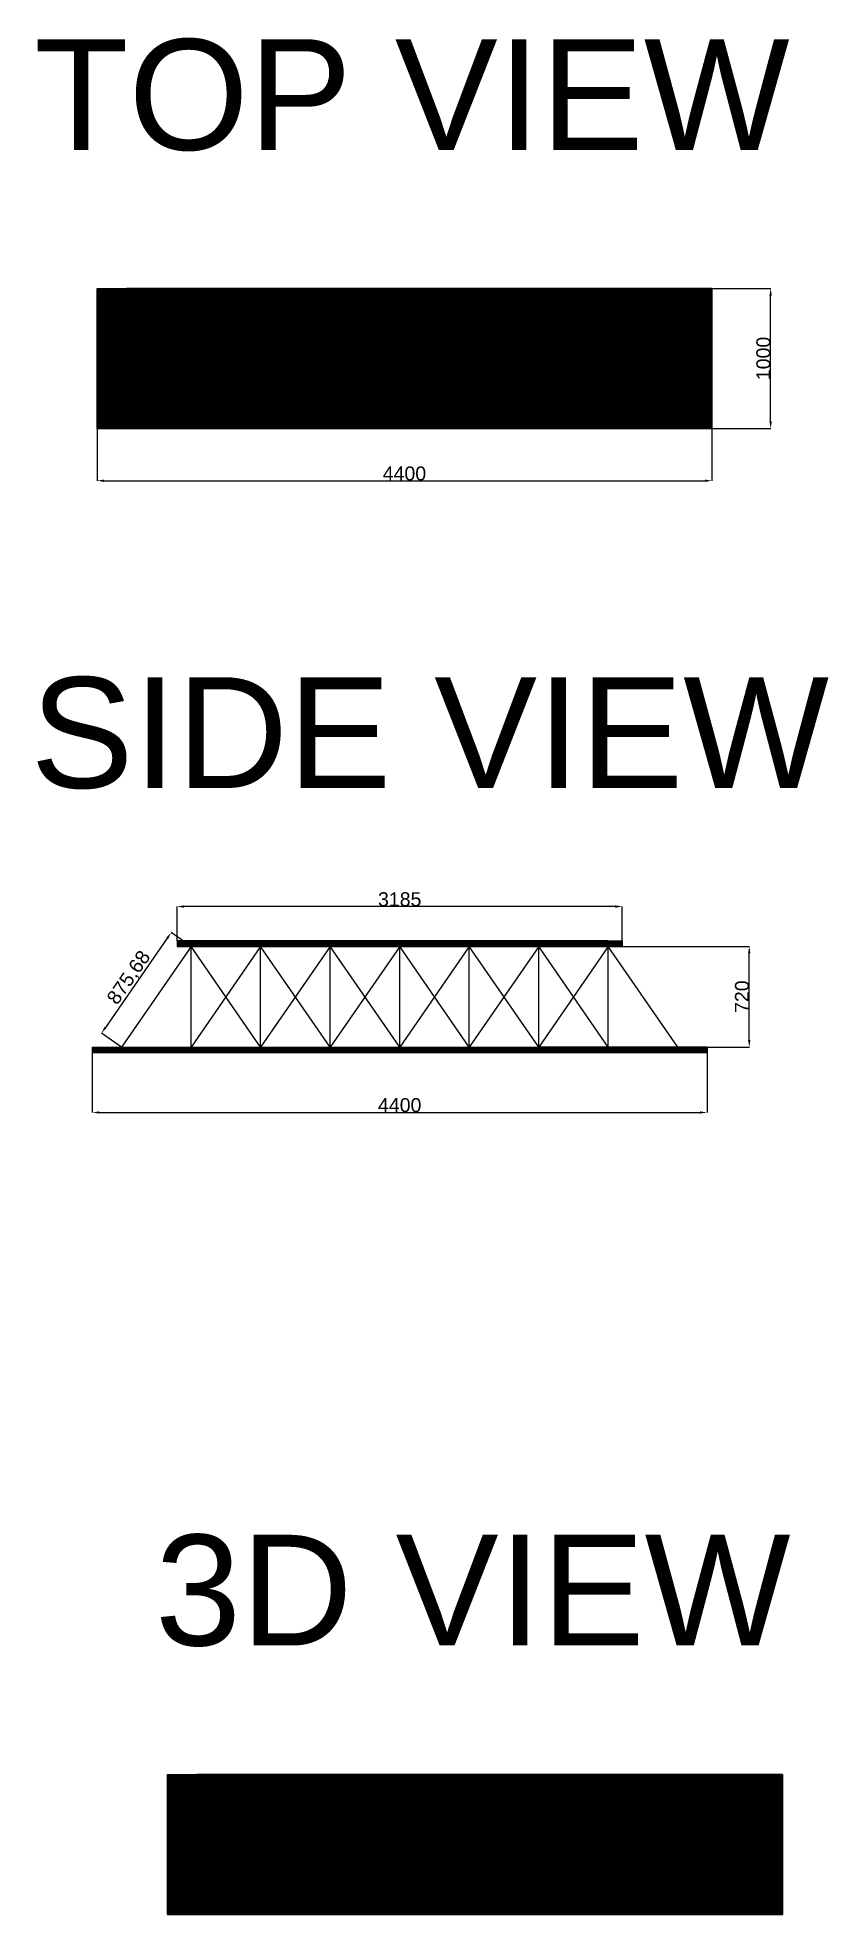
# Model space of a CAD drawing. Header units: metres. Extents: x 36867 to 42528, y 4845 to 18267.
import ezdxf

# ---------------------------------------------------------------- set-up
doc = ezdxf.new("R2010")
doc.units = ezdxf.units.M
doc.layers.add('hatch', color=54, linetype='Continuous')
doc.styles.get("Standard").update_dxf_attribs({"font": 'arial.ttf'})
doc.dimstyles.new('ISO-25', dxfattribs={"dimtxt": 100, "dimasz": 50, "dimexe": 1.25, "dimexo": 0.625, "dimtad": 1, "dimtxsty": 'Standard', "dimcen": 2.5, "dimadec": 0, "dimazin": 0, "dimtfac": 1, "dimtmove": 0, "dimatfit": 3, "dimfxl": 1, "dimarcsym": 0})
pattern_1 = [(0, (-289.1822, 1554.2819), (0, 1), [])]
pattern_2 = [(180, (-35270.0925, 13957.8302), (0, -1), [])]
pattern_3 = [(270, (1505.8836, 36455.4855), (1, 0), [])]
pattern_4 = [(0, (215.9205, -9073.054), (0, 1), [])]
pattern_5 = [(180, (-35775.1953, 13957.8302), (0, -1), [])]
pattern_6 = [(270, (-9121.4524, 36455.4855), (1, 0), [])]

msp = doc.modelspace()

# ---------------------------------------------------------------- texts
for s, p in [('TOP VIEW', (36842.657, 17463.41)), ('SIDE VIEW', (36816.566, 12900.877)), (' 3D VIEW', (37400.994, 6768.664))]:
    msp.add_text(s, height=791.7734).set_placement(p)

# ---------------------------------------------------------------- blocks, each defined once
blk = doc.blocks.new('*D23')
at = {"color": 0, "lineweight": -2, "transparency": 16777216}
for p, q in [((37293, 15472), (37293, 15096)), ((41693, 15472), (41693, 15096)), ((37343, 15098), (41643, 15098))]:
    blk.add_line(p, q, dxfattribs=at)
at = {"color": 0, "transparency": 16777216}
for points in [[(37343, 15106), (37343, 15089), (37293, 15098)], [(41643, 15106), (41643, 15089), (41693, 15098)]]:
    blk.add_solid(points, dxfattribs=at)
at = {"layer": 'Defpoints', "color": 0, "transparency": 16777216}
for p in [(37293, 15472), (41693, 15472), (41693, 15098)]:
    blk.add_point(p, dxfattribs=at)
at = {"color": 0, "transparency": 16777216, "insert": (39493, 15149), "char_height": 100, "attachment_point": 5}
blk.add_mtext('4400', dxfattribs=at)
blk = doc.blocks.new('*D24')
at = {"color": 0, "lineweight": -2, "transparency": 16777216}
for p, q in [((41693, 16472), (42115, 16472)), ((42114, 15522), (42114, 16422)), ((41693, 15472), (42115, 15472))]:
    blk.add_line(p, q, dxfattribs=at)
at = {"color": 0, "transparency": 16777216}
for points in [[(42105, 16422), (42122, 16422), (42114, 16472)], [(42105, 15522), (42122, 15522), (42114, 15472)]]:
    blk.add_solid(points, dxfattribs=at)
at = {"layer": 'Defpoints', "color": 0, "transparency": 16777216}
for p in [(41693, 16472, 40), (42114, 16472), (41693, 15472)]:
    blk.add_point(p, dxfattribs=at)
at = {"color": 0, "transparency": 16777216, "insert": (42062, 15972), "char_height": 100, "attachment_point": 5, "rotation": 90}
blk.add_mtext('1000', dxfattribs=at)
blk = doc.blocks.new('*D25')
at = {"color": 0, "lineweight": -2, "transparency": 16777216}
for p, q in [((37259, 11007), (37259, 10579)), ((41659, 11007), (41659, 10579)), ((37309, 10580), (41609, 10580))]:
    blk.add_line(p, q, dxfattribs=at)
at = {"color": 0, "transparency": 16777216}
for points in [[(37309, 10588), (37309, 10572), (37259, 10580)], [(41609, 10588), (41609, 10572), (41659, 10580)]]:
    blk.add_solid(points, dxfattribs=at)
at = {"layer": 'Defpoints', "color": 0, "transparency": 16777216}
for p in [(37259, 11008), (41659, 11008), (41659, 10580)]:
    blk.add_point(p, dxfattribs=at)
at = {"color": 0, "transparency": 16777216, "insert": (39459, 10632), "char_height": 100, "attachment_point": 5}
blk.add_mtext('4400', dxfattribs=at)
blk = doc.blocks.new('*D26')
at = {"color": 0, "lineweight": -2, "transparency": 16777216}
for p, q in [((37866, 11808), (37866, 12054)), ((41001, 12053), (37916, 12053)), ((41051, 11808), (41051, 12054))]:
    blk.add_line(p, q, dxfattribs=at)
at = {"color": 0, "transparency": 16777216}
for points in [[(37916, 12061), (37916, 12044), (37866, 12053)], [(41001, 12061), (41001, 12044), (41051, 12053)]]:
    blk.add_solid(points, dxfattribs=at)
at = {"layer": 'Defpoints', "color": 0, "transparency": 16777216}
for p in [(37866, 12053), (37866, 11808), (41051, 11808)]:
    blk.add_point(p, dxfattribs=at)
at = {"color": 0, "transparency": 16777216, "insert": (39459, 12104), "char_height": 100, "attachment_point": 5}
blk.add_mtext('3185', dxfattribs=at)
blk = doc.blocks.new('*D27')
at = {"color": 0, "lineweight": -2, "transparency": 16777216}
for p, q in [((37795, 11826), (37354, 11188)), ((37967, 11768), (37823, 11868)), ((37468, 11048), (37324, 11148))]:
    blk.add_line(p, q, dxfattribs=at)
at = {"color": 0, "transparency": 16777216}
for points in [[(37788, 11831), (37802, 11821), (37824, 11867)], [(37347, 11193), (37361, 11184), (37325, 11147)]]:
    blk.add_solid(points, dxfattribs=at)
at = {"layer": 'Defpoints', "color": 0, "transparency": 16777216}
for p in [(37967, 11768), (37325, 11147), (37469, 11048)]:
    blk.add_point(p, dxfattribs=at)
at = {"color": 0, "transparency": 16777216, "insert": (37525, 11542), "char_height": 100, "attachment_point": 5, "rotation": 55.3073}
blk.add_mtext('875,68', dxfattribs=at)
blk = doc.blocks.new('*D28')
at = {"color": 0, "lineweight": -2, "transparency": 16777216}
for p, q in [((40952, 11768), (41962, 11768)), ((41961, 11098), (41961, 11718)), ((40952, 11048), (41962, 11048))]:
    blk.add_line(p, q, dxfattribs=at)
at = {"color": 0, "transparency": 16777216}
for points in [[(41952, 11718), (41969, 11718), (41961, 11768)], [(41952, 11098), (41969, 11098), (41961, 11048)]]:
    blk.add_solid(points, dxfattribs=at)
at = {"layer": 'Defpoints', "color": 0, "transparency": 16777216}
for p in [(40951, 11768), (41961, 11768), (40951, 11048)]:
    blk.add_point(p, dxfattribs=at)
at = {"color": 0, "transparency": 16777216, "insert": (41909, 11408), "char_height": 100, "attachment_point": 5, "rotation": 90}
blk.add_mtext('720', dxfattribs=at)

# ---------------------------------------------------------------- dimensions: what is measured, and where the dimension line sits
for base, p1, p2, picture, middle in [((42113.8, 16472.261), (41692.677, 15472.261), (41692.677, 16472.261, 40), '*D24', (42062.118, 15972.261)), ((41960.567, 11767.816), (40951.366, 11047.816), (40951.366, 11767.816), '*D28', (41908.885, 11407.816))]:
    dim = msp.add_linear_dim(base=base, p1=p1, p2=p2, angle=90, dimstyle='ISO-25')
    dim.commit()
    dim.dimension.update_dxf_attribs({"geometry": picture, "text_midpoint": middle})
for base, p1, p2, picture, middle in [((41692.677, 15097.664), (37292.677, 15472.261), (41692.677, 15472.261), '*D23', (39492.677, 15149.346)), ((37866.366, 12052.715), (41051.366, 11807.816), (37866.366, 11807.816), '*D26', (39458.866, 12104.431)), ((41658.866, 10579.956), (37258.866, 11007.816), (41658.866, 11007.816), '*D25', (39458.866, 10631.639))]:
    dim = msp.add_linear_dim(base=base, p1=p1, p2=p2, dimstyle='ISO-25')
    dim.commit()
    dim.dimension.update_dxf_attribs({"geometry": picture, "text_midpoint": middle})
dim = msp.add_aligned_dim(p1=(37967.282, 11767.816), p2=(37468.866, 11047.816), distance=-174.526, dimstyle='ISO-25')
dim.commit()
dim.dimension.update_dxf_attribs({"geometry": '*D27', "text_midpoint": (37524.651, 11541.712)})

# ---------------------------------------------------------------- hatches: boundary and pattern name
at = {"true_color": 0x727430}
h = msp.add_hatch(dxfattribs=at)
h.set_pattern_fill('_USER', color=67, pattern_type=0)
h.set_pattern_definition([(0, (0, 0), (0, 1), [])])
edge = h.paths.add_edge_path()
edge.add_line((40951.366, 11807.816), (37966.366, 11807.816))
edge.add_line((37966.366, 11807.816), (37866.366, 11807.816))
edge.add_line((37866.366, 11807.816), (37866.366, 11767.816))
edge.add_line((37966.366, 11767.816), (37866.366, 11767.816))
edge.add_line((40951.366, 11767.816), (37966.366, 11767.816))
edge.add_line((40951.366, 11807.816), (41051.366, 11807.816))
edge.add_line((41051.366, 11807.816), (41051.366, 11767.816))
at = {"layer": 'hatch', "true_color": 0x727430}
h = msp.add_hatch(dxfattribs=at)
h.set_pattern_fill('_USER', color=67, pattern_type=0)
h.set_pattern_definition(pattern_1)
h.paths.add_polyline_path([(37292.677, 16472.261), (41692.677, 16472.261), (41692.677, 15472.261), (37292.677, 15472.261)])
h = msp.add_hatch(dxfattribs=at)
h.set_pattern_fill('_USER', color=67, pattern_type=0)
h.set_pattern_definition(pattern_1)
h.paths.add_polyline_path([(37292.677, 16472.261), (41692.677, 16472.261), (41692.677, 15472.261), (37292.677, 15472.261)])
at = {"layer": 'hatch', "true_color": 0x727430, "extrusion": (1, 0, -2.22045e-16)}
h = msp.add_hatch(dxfattribs=at)
h.set_pattern_fill('_USER', color=67, angle=-90, pattern_type=0)
h.set_pattern_definition(pattern_3)
h.paths.add_polyline_path([(16472.261, 40), (16472.261, 0), (15472.261, 0), (15472.261, 40)])
at = {"layer": 'hatch', "true_color": 0x727430, "extrusion": (0, 1, -2.22045e-16)}
h = msp.add_hatch(dxfattribs=at)
h.set_pattern_fill('_USER', color=67, angle=180, pattern_type=0)
h.set_pattern_definition(pattern_2)
h.paths.add_polyline_path([(-37292.724, -0.149), (-41692.724, -0.149), (-41692.724, 39.851), (-37292.724, 39.851)])
at = {"layer": 'hatch'}
h = msp.add_hatch(dxfattribs=at)
h.set_pattern_fill('_USER', color=256, pattern_type=0)
h.set_pattern_definition(pattern_1)
h.paths.add_polyline_path([(38000.177, 16472.261), (37900.177, 16472.261), (37900.177, 15472.261), (38000.177, 15472.261), (40985.177, 15472.261), (41085.177, 15472.261), (41085.177, 16472.261), (40985.177, 16472.261)])
at = {"layer": 'hatch', "true_color": 0x727430}
h = msp.add_hatch(dxfattribs=at)
h.set_pattern_fill('_USER', color=67, pattern_type=0)
h.set_pattern_definition(pattern_1)
h.paths.add_polyline_path([(38000.177, 16472.261), (37900.177, 16472.261), (37900.177, 15472.261), (38000.177, 15472.261), (40985.177, 15472.261), (41085.177, 15472.261), (41085.177, 16472.261), (40985.177, 16472.261)])
at = {"layer": 'hatch', "true_color": 0x727430, "extrusion": (1, 0, -2.22045e-16)}
h = msp.add_hatch(dxfattribs=at)
h.set_pattern_fill('_USER', color=67, angle=-90, pattern_type=0)
h.set_pattern_definition([(270, (1505.8836, 37215.4855), (1, 0), [])])
h.paths.add_polyline_path([(16472.261, 800), (16472.261, 760), (15472.261, 760), (15472.261, 800)])
h = msp.add_hatch(dxfattribs=at)
h.set_pattern_fill('_USER', color=67, angle=-90, pattern_type=0)
h.set_pattern_definition([(270, (1505.8836, 37215.4855), (1, 0), [])])
h.paths.add_polyline_path([(16472.261, 800), (16472.261, 760), (15472.261, 760), (15472.261, 800)])
h = msp.add_hatch(dxfattribs=at)
h.set_pattern_fill('_USER', color=67, angle=-90, pattern_type=0)
h.set_pattern_definition(pattern_3)
h.paths.add_polyline_path([(16472.261, 40), (16472.261, 0), (15472.261, 0), (15472.261, 40)])
at = {"layer": 'hatch', "true_color": 0x727430, "extrusion": (0, 1, -2.22045e-16)}
h = msp.add_hatch(dxfattribs=at)
h.set_pattern_fill('_USER', color=67, angle=180, pattern_type=0)
h.set_pattern_definition(pattern_2)
h.paths.add_polyline_path([(-37292.724, -0.149), (-41692.724, -0.149), (-41692.724, 39.851), (-37292.724, 39.851)])
at = {"layer": 'hatch', "true_color": 0x727430}
h = msp.add_hatch(dxfattribs=at)
h.set_pattern_fill('_USER', color=67, angle=360, pattern_type=0)
h.set_pattern_definition([(360, (35236.3641, -2909.0368), (0, 1), [])])
h.paths.add_polyline_path([(37258.995, 11048.942), (41658.995, 11048.942), (41658.995, 11008.942), (37258.995, 11008.942)])
h = msp.add_hatch(dxfattribs=at)
h.set_pattern_fill('_USER', color=67, pattern_type=0)
h.set_pattern_definition(pattern_4)
h.paths.add_polyline_path([(37797.78, 5844.925), (42197.78, 5844.925), (42197.78, 4844.925), (37797.78, 4844.925)])
h = msp.add_hatch(dxfattribs=at)
h.set_pattern_fill('_USER', color=67, pattern_type=0)
h.set_pattern_definition(pattern_4)
h.paths.add_polyline_path([(37797.78, 5844.925), (42197.78, 5844.925), (42197.78, 4844.925), (37797.78, 4844.925)])
at = {"layer": 'hatch', "true_color": 0x727430, "extrusion": (1, 0, -2.22045e-16)}
h = msp.add_hatch(dxfattribs=at)
h.set_pattern_fill('_USER', color=67, angle=-90, pattern_type=0)
h.set_pattern_definition(pattern_6)
h.paths.add_polyline_path([(5844.925, 40), (5844.925, 0), (4844.925, 0), (4844.925, 40)])
at = {"layer": 'hatch', "true_color": 0x727430, "extrusion": (0, 1, -2.22045e-16)}
h = msp.add_hatch(dxfattribs=at)
h.set_pattern_fill('_USER', color=67, angle=180, pattern_type=0)
h.set_pattern_definition(pattern_5)
h.paths.add_polyline_path([(-37797.827, -0.149), (-42197.827, -0.149), (-42197.827, 39.851), (-37797.827, 39.851)])
at = {"layer": 'hatch'}
h = msp.add_hatch(dxfattribs=at)
h.set_pattern_fill('_USER', color=256, pattern_type=0)
h.set_pattern_definition(pattern_4)
h.paths.add_polyline_path([(38505.28, 5844.925), (38405.28, 5844.925), (38405.28, 4844.925), (38505.28, 4844.925), (41490.28, 4844.925), (41590.28, 4844.925), (41590.28, 5844.925), (41490.28, 5844.925)])
at = {"layer": 'hatch', "true_color": 0x727430}
h = msp.add_hatch(dxfattribs=at)
h.set_pattern_fill('_USER', color=67, pattern_type=0)
h.set_pattern_definition(pattern_4)
h.paths.add_polyline_path([(38505.28, 5844.925), (38405.28, 5844.925), (38405.28, 4844.925), (38505.28, 4844.925), (41490.28, 4844.925), (41590.28, 4844.925), (41590.28, 5844.925), (41490.28, 5844.925)])
at = {"layer": 'hatch', "true_color": 0x727430, "extrusion": (1, 0, -2.22045e-16)}
h = msp.add_hatch(dxfattribs=at)
h.set_pattern_fill('_USER', color=67, angle=-90, pattern_type=0)
h.set_pattern_definition([(270, (-9121.4524, 37215.4855), (1, 0), [])])
h.paths.add_polyline_path([(5844.925, 800), (5844.925, 760), (4844.925, 760), (4844.925, 800)])
h = msp.add_hatch(dxfattribs=at)
h.set_pattern_fill('_USER', color=67, angle=-90, pattern_type=0)
h.set_pattern_definition([(270, (-9121.4524, 37215.4855), (1, 0), [])])
h.paths.add_polyline_path([(5844.925, 800), (5844.925, 760), (4844.925, 760), (4844.925, 800)])
h = msp.add_hatch(dxfattribs=at)
h.set_pattern_fill('_USER', color=67, angle=-90, pattern_type=0)
h.set_pattern_definition(pattern_6)
h.paths.add_polyline_path([(5844.925, 40), (5844.925, 0), (4844.925, 0), (4844.925, 40)])
at = {"layer": 'hatch', "true_color": 0x727430, "extrusion": (0, 1, -2.22045e-16)}
h = msp.add_hatch(dxfattribs=at)
h.set_pattern_fill('_USER', color=67, angle=180, pattern_type=0)
h.set_pattern_definition(pattern_5)
h.paths.add_polyline_path([(-37797.827, -0.149), (-42197.827, -0.149), (-42197.827, 39.851), (-37797.827, 39.851)])

# ---------------------------------------------------------------- linework, layer by layer
at = {"color": 18, "true_color": 0x000000, "extrusion": (0, -1, -2.22045e-16)}
for p, q in [((37292.677, 16472.261, 40), (41692.677, 16472.261, 40)), ((37292.677, 16472.261), (41692.677, 16472.261)), ((41692.677, 16472.261, 40), (41482.677, 16472.261, 40)), ((41692.677, 16472.261, 40), (41692.677, 16472.261)), ((37292.677, 15472.261, 40), (41692.677, 15472.261, 40)), ((37292.677, 15472.261), (41692.677, 15472.261)), ((41692.677, 15472.261, 40), (41482.677, 15472.261, 40)), ((41692.677, 15472.261, 40), (41692.677, 15472.261)), ((37797.78, 5844.925, 40), (42197.78, 5844.925, 40)), ((37797.78, 5844.925), (42197.78, 5844.925)), ((42197.78, 5844.925, 40), (41987.78, 5844.925, 40)), ((42197.78, 5844.925, 40), (42197.78, 5844.925)), ((37797.78, 4844.925, 40), (42197.78, 4844.925, 40)), ((37797.78, 4844.925), (42197.78, 4844.925)), ((42197.78, 4844.925, 40), (41987.78, 4844.925, 40)), ((42197.78, 4844.925, 40), (42197.78, 4844.925))]:
    msp.add_line(p, q, dxfattribs=at)
at = {"color": 18, "true_color": 0x000000}
for p, q in [((37292.677, 16472.261), (37292.677, 15472.261)), ((37292.677, 15472.261, 40), (37292.677, 16472.261, 40)), ((37292.677, 16472.261, 40), (37292.677, 15472.261, 40)), ((37292.677, 16472.261), (37292.677, 16472.261, 40)), ((37332.677, 16472.261, 40), (37332.677, 15472.261, 40)), ((37372.677, 16472.261, 40), (37372.677, 15472.261, 40)), ((37372.677, 16472.261, 40), (37372.677, 15472.261, 40)), ((37412.677, 16472.261, 40), (37412.677, 15472.261, 40)), ((37452.677, 16472.261, 40), (37452.677, 15472.261, 40)), ((37492.677, 16472.261, 40), (37492.677, 15472.261, 40)), ((37492.677, 16472.261, 40), (37492.677, 15472.261, 40)), ((37532.677, 16472.261, 40), (37532.677, 15472.261, 40)), ((37572.677, 16472.261, 40), (37572.677, 15472.261, 40)), ((37612.677, 16472.261, 40), (37612.677, 15472.261, 40)), ((37612.677, 16472.261, 40), (37612.677, 15472.261, 40)), ((37652.677, 16472.261, 40), (37652.677, 15472.261, 40)), ((37692.677, 16472.261, 40), (37692.677, 15472.261, 40)), ((37732.677, 16472.261, 40), (37732.677, 15472.261, 40)), ((37732.677, 16472.261, 40), (37732.677, 15472.261, 40)), ((37772.677, 16472.261, 40), (37772.677, 15472.261, 40)), ((37812.677, 16472.261, 40), (37812.677, 15472.261, 40)), ((37852.677, 16472.261, 40), (37852.677, 15472.261, 40)), ((37852.677, 16472.261, 40), (37852.677, 15472.261, 40)), ((37892.677, 16472.261, 40), (37892.677, 15472.261, 40)), ((41085.177, 16472.261, 800), (37900.177, 16472.261, 800)), ((37900.177, 16472.261, 800), (37900.177, 15472.261, 800)), ((37925.177, 16472.261, 800), (37925.177, 15472.261, 800)), ((37932.677, 16472.261, 40), (37932.677, 15472.261, 40)), ((37965.177, 16472.261, 800), (37965.177, 15472.261, 800)), ((37972.677, 16472.261, 40), (37972.677, 15472.261, 40)), ((37972.677, 16472.261, 40), (37972.677, 15472.261, 40)), ((38005.177, 16472.261, 800), (38005.177, 15472.261, 800)), ((38012.677, 16472.261, 40), (38012.677, 15472.261, 40)), ((38045.177, 16472.261, 800), (38045.177, 15472.261, 800)), ((38045.177, 16472.261, 800), (38045.177, 15472.261, 800)), ((38052.677, 16472.261, 40), (38052.677, 15472.261, 40)), ((38085.177, 16472.261, 800), (38085.177, 15472.261, 800)), ((38092.677, 16472.261, 40), (38092.677, 15472.261, 40)), ((38092.677, 16472.261, 40), (38092.677, 15472.261, 40)), ((38125.177, 16472.261, 800), (38125.177, 15472.261, 800)), ((38132.677, 16472.261, 40), (38132.677, 15472.261, 40)), ((38165.177, 16472.261, 800), (38165.177, 15472.261, 800)), ((38165.177, 16472.261, 800), (38165.177, 15472.261, 800)), ((38165.177, 16472.261, 800), (38165.177, 15472.261, 800)), ((38172.677, 16472.261, 40), (38172.677, 15472.261, 40)), ((38205.177, 16472.261, 800), (38205.177, 15472.261, 800)), ((38205.177, 16472.261, 800), (38205.177, 15472.261, 800)), ((38212.677, 16472.261, 40), (38212.677, 15472.261, 40)), ((38212.677, 16472.261, 40), (38212.677, 15472.261, 40)), ((38245.177, 16472.261, 800), (38245.177, 15472.261, 800)), ((38245.177, 16472.261, 800), (38245.177, 15472.261, 800)), ((38252.677, 16472.261, 40), (38252.677, 15472.261, 40)), ((38285.177, 16472.261, 800), (38285.177, 15472.261, 800)), ((38285.177, 16472.261, 800), (38285.177, 15472.261, 800)), ((38285.177, 16472.261, 800), (38285.177, 15472.261, 800)), ((38285.177, 16472.261, 800), (38285.177, 15472.261, 800)), ((38292.677, 16472.261, 40), (38292.677, 15472.261, 40)), ((38325.177, 16472.261, 800), (38325.177, 15472.261, 800)), ((38325.177, 16472.261, 800), (38325.177, 15472.261, 800)), ((38332.677, 16472.261, 40), (38332.677, 15472.261, 40)), ((38332.677, 16472.261, 40), (38332.677, 15472.261, 40)), ((38365.177, 16472.261, 800), (38365.177, 15472.261, 800)), ((38365.177, 16472.261, 800), (38365.177, 15472.261, 800)), ((38372.677, 16472.261, 40), (38372.677, 15472.261, 40)), ((38405.177, 16472.261, 800), (38405.177, 15472.261, 800)), ((38405.177, 16472.261, 800), (38405.177, 15472.261, 800)), ((38405.177, 16472.261, 800), (38405.177, 15472.261, 800)), ((38412.677, 16472.261, 40), (38412.677, 15472.261, 40)), ((38445.177, 16472.261, 800), (38445.177, 15472.261, 800)), ((38452.677, 16472.261, 40), (38452.677, 15472.261, 40)), ((38452.677, 16472.261, 40), (38452.677, 15472.261, 40)), ((38485.177, 16472.261, 800), (38485.177, 15472.261, 800)), ((38492.677, 16472.261, 40), (38492.677, 15472.261, 40)), ((38525.177, 16472.261, 800), (38525.177, 15472.261, 800)), ((38525.177, 16472.261, 800), (38525.177, 15472.261, 800)), ((38532.677, 16472.261, 40), (38532.677, 15472.261, 40)), ((38565.177, 16472.261, 800), (38565.177, 15472.261, 800)), ((38572.677, 16472.261, 40), (38572.677, 15472.261, 40)), ((38572.677, 16472.261, 40), (38572.677, 15472.261, 40)), ((38605.177, 16472.261, 800), (38605.177, 15472.261, 800)), ((38612.677, 16472.261, 40), (38612.677, 15472.261, 40)), ((38645.177, 16472.261, 800), (38645.177, 15472.261, 800)), ((38645.177, 16472.261, 800), (38645.177, 15472.261, 800)), ((38652.677, 16472.261, 40), (38652.677, 15472.261, 40)), ((38685.177, 16472.261, 800), (38685.177, 15472.261, 800)), ((38692.677, 16472.261, 40), (38692.677, 15472.261, 40)), ((38692.677, 16472.261, 40), (38692.677, 15472.261, 40)), ((38725.177, 16472.261, 800), (38725.177, 15472.261, 800)), ((38732.677, 16472.261, 40), (38732.677, 15472.261, 40)), ((38765.177, 16472.261, 800), (38765.177, 15472.261, 800)), ((38765.177, 16472.261, 800), (38765.177, 15472.261, 800)), ((38772.677, 16472.261, 40), (38772.677, 15472.261, 40)), ((38805.177, 16472.261, 800), (38805.177, 15472.261, 800)), ((38812.677, 16472.261, 40), (38812.677, 15472.261, 40)), ((38812.677, 16472.261, 40), (38812.677, 15472.261, 40)), ((38845.177, 16472.261, 800), (38845.177, 15472.261, 800)), ((38852.677, 16472.261, 40), (38852.677, 15472.261, 40)), ((38885.177, 16472.261, 800), (38885.177, 15472.261, 800)), ((38885.177, 16472.261, 800), (38885.177, 15472.261, 800)), ((38892.677, 16472.261, 40), (38892.677, 15472.261, 40)), ((38925.177, 16472.261, 800), (38925.177, 15472.261, 800)), ((38932.677, 16472.261, 40), (38932.677, 15472.261, 40)), ((38932.677, 16472.261, 40), (38932.677, 15472.261, 40)), ((38965.177, 16472.261, 800), (38965.177, 15472.261, 800)), ((38972.677, 16472.261, 40), (38972.677, 15472.261, 40)), ((39005.177, 16472.261, 800), (39005.177, 15472.261, 800)), ((39005.177, 16472.261, 800), (39005.177, 15472.261, 800)), ((39012.677, 16472.261, 40), (39012.677, 15472.261, 40)), ((39045.177, 16472.261, 800), (39045.177, 15472.261, 800)), ((39052.677, 16472.261, 40), (39052.677, 15472.261, 40)), ((39052.677, 16472.261, 40), (39052.677, 15472.261, 40)), ((39085.177, 16472.261, 800), (39085.177, 15472.261, 800)), ((39092.677, 16472.261, 40), (39092.677, 15472.261, 40)), ((39125.177, 16472.261, 800), (39125.177, 15472.261, 800)), ((39125.177, 16472.261, 800), (39125.177, 15472.261, 800)), ((39132.677, 16472.261, 40), (39132.677, 15472.261, 40)), ((39165.177, 16472.261, 800), (39165.177, 15472.261, 800)), ((39172.677, 16472.261, 40), (39172.677, 15472.261, 40)), ((39172.677, 16472.261, 40), (39172.677, 15472.261, 40)), ((39205.177, 16472.261, 800), (39205.177, 15472.261, 800)), ((39212.677, 16472.261, 40), (39212.677, 15472.261, 40)), ((39245.177, 16472.261, 800), (39245.177, 15472.261, 800)), ((39245.177, 16472.261, 800), (39245.177, 15472.261, 800)), ((39252.677, 16472.261, 40), (39252.677, 15472.261, 40)), ((39252.677, 16472.261, 40), (39252.677, 15472.261, 40)), ((39285.177, 16472.261, 800), (39285.177, 15472.261, 800)), ((39292.677, 16472.261, 40), (39292.677, 15472.261, 40)), ((39292.677, 16472.261, 40), (39292.677, 15472.261, 40)), ((39292.677, 16472.261, 40), (39292.677, 15472.261, 40)), ((39325.177, 16472.261, 800), (39325.177, 15472.261, 800)), ((39332.677, 16472.261, 40), (39332.677, 15472.261, 40)), ((39332.677, 16472.261, 40), (39332.677, 15472.261, 40)), ((39332.677, 16472.261, 40), (39332.677, 15472.261, 40)), ((39365.177, 16472.261, 800), (39365.177, 15472.261, 800)), ((39365.177, 16472.261, 800), (39365.177, 15472.261, 800)), ((39372.677, 16472.261, 40), (39372.677, 15472.261, 40)), ((39372.677, 16472.261, 40), (39372.677, 15472.261, 40)), ((39405.177, 16472.261, 800), (39405.177, 15472.261, 800)), ((39412.677, 16472.261, 40), (39412.677, 15472.261, 40)), ((39412.677, 16472.261, 40), (39412.677, 15472.261, 40)), ((39412.677, 16472.261, 40), (39412.677, 15472.261, 40)), ((39445.177, 16472.261, 800), (39445.177, 15472.261, 800)), ((39452.677, 16472.261, 40), (39452.677, 15472.261, 40)), ((39452.677, 16472.261, 40), (39452.677, 15472.261, 40)), ((39452.677, 16472.261, 40), (39452.677, 15472.261, 40)), ((39485.177, 16472.261, 800), (39485.177, 15472.261, 800)), ((39485.177, 16472.261, 800), (39485.177, 15472.261, 800)), ((39492.677, 16472.261, 40), (39492.677, 15472.261, 40)), ((39492.677, 16472.261, 40), (39492.677, 15472.261, 40)), ((39525.177, 16472.261, 800), (39525.177, 15472.261, 800)), ((39532.677, 16472.261, 40), (39532.677, 15472.261, 40)), ((39532.677, 16472.261, 40), (39532.677, 15472.261, 40)), ((39532.677, 16472.261, 40), (39532.677, 15472.261, 40)), ((39565.177, 16472.261, 800), (39565.177, 15472.261, 800)), ((39572.677, 16472.261, 40), (39572.677, 15472.261, 40)), ((39572.677, 16472.261, 40), (39572.677, 15472.261, 40)), ((39572.677, 16472.261, 40), (39572.677, 15472.261, 40)), ((39605.177, 16472.261, 800), (39605.177, 15472.261, 800)), ((39605.177, 16472.261, 800), (39605.177, 15472.261, 800)), ((39612.677, 16472.261, 40), (39612.677, 15472.261, 40)), ((39612.677, 16472.261, 40), (39612.677, 15472.261, 40)), ((39645.177, 16472.261, 800), (39645.177, 15472.261, 800)), ((39652.677, 16472.261, 40), (39652.677, 15472.261, 40)), ((39685.177, 16472.261, 800), (39685.177, 15472.261, 800)), ((39692.677, 16472.261, 40), (39692.677, 15472.261, 40)), ((39692.677, 16472.261, 40), (39692.677, 15472.261, 40)), ((39725.177, 16472.261, 800), (39725.177, 15472.261, 800)), ((39725.177, 16472.261, 800), (39725.177, 15472.261, 800)), ((39732.677, 16472.261, 40), (39732.677, 15472.261, 40)), ((39765.177, 16472.261, 800), (39765.177, 15472.261, 800)), ((39772.677, 16472.261, 40), (39772.677, 15472.261, 40)), ((39805.177, 16472.261, 800), (39805.177, 15472.261, 800)), ((39812.677, 16472.261, 40), (39812.677, 15472.261, 40)), ((39812.677, 16472.261, 40), (39812.677, 15472.261, 40)), ((39845.177, 16472.261, 800), (39845.177, 15472.261, 800)), ((39845.177, 16472.261, 800), (39845.177, 15472.261, 800)), ((39852.677, 16472.261, 40), (39852.677, 15472.261, 40)), ((39885.177, 16472.261, 800), (39885.177, 15472.261, 800)), ((39892.677, 16472.261, 40), (39892.677, 15472.261, 40)), ((39925.177, 16472.261, 800), (39925.177, 15472.261, 800)), ((39932.677, 16472.261, 40), (39932.677, 15472.261, 40)), ((39932.677, 16472.261, 40), (39932.677, 15472.261, 40)), ((39965.177, 16472.261, 800), (39965.177, 15472.261, 800)), ((39965.177, 16472.261, 800), (39965.177, 15472.261, 800)), ((39972.677, 16472.261, 40), (39972.677, 15472.261, 40)), ((40005.177, 16472.261, 800), (40005.177, 15472.261, 800)), ((40012.677, 16472.261, 40), (40012.677, 15472.261, 40)), ((40045.177, 16472.261, 800), (40045.177, 15472.261, 800)), ((40052.677, 16472.261, 40), (40052.677, 15472.261, 40)), ((40052.677, 16472.261, 40), (40052.677, 15472.261, 40)), ((40085.177, 16472.261, 800), (40085.177, 15472.261, 800)), ((40085.177, 16472.261, 800), (40085.177, 15472.261, 800)), ((40092.677, 16472.261, 40), (40092.677, 15472.261, 40)), ((40125.177, 16472.261, 800), (40125.177, 15472.261, 800)), ((40132.677, 16472.261, 40), (40132.677, 15472.261, 40)), ((40165.177, 16472.261, 800), (40165.177, 15472.261, 800)), ((40172.677, 16472.261, 40), (40172.677, 15472.261, 40)), ((40172.677, 16472.261, 40), (40172.677, 15472.261, 40)), ((40205.177, 16472.261, 800), (40205.177, 15472.261, 800)), ((40205.177, 16472.261, 800), (40205.177, 15472.261, 800)), ((40212.677, 16472.261, 40), (40212.677, 15472.261, 40)), ((40245.177, 16472.261, 800), (40245.177, 15472.261, 800)), ((40252.677, 16472.261, 40), (40252.677, 15472.261, 40)), ((40285.177, 16472.261, 800), (40285.177, 15472.261, 800)), ((40292.677, 16472.261, 40), (40292.677, 15472.261, 40)), ((40292.677, 16472.261, 40), (40292.677, 15472.261, 40)), ((40325.177, 16472.261, 800), (40325.177, 15472.261, 800)), ((40325.177, 16472.261, 800), (40325.177, 15472.261, 800)), ((40332.677, 16472.261, 40), (40332.677, 15472.261, 40)), ((40365.177, 16472.261, 800), (40365.177, 15472.261, 800)), ((40372.677, 16472.261, 40), (40372.677, 15472.261, 40)), ((40405.177, 16472.261, 800), (40405.177, 15472.261, 800)), ((40412.677, 16472.261, 40), (40412.677, 15472.261, 40)), ((40412.677, 16472.261, 40), (40412.677, 15472.261, 40)), ((40445.177, 16472.261, 800), (40445.177, 15472.261, 800)), ((40445.177, 16472.261, 800), (40445.177, 15472.261, 800)), ((40452.677, 16472.261, 40), (40452.677, 15472.261, 40)), ((40485.177, 16472.261, 800), (40485.177, 15472.261, 800)), ((40492.677, 16472.261, 40), (40492.677, 15472.261, 40)), ((40525.177, 16472.261, 800), (40525.177, 15472.261, 800)), ((40532.677, 16472.261, 40), (40532.677, 15472.261, 40)), ((40532.677, 16472.261, 40), (40532.677, 15472.261, 40)), ((40565.177, 16472.261, 800), (40565.177, 15472.261, 800)), ((40565.177, 16472.261, 800), (40565.177, 15472.261, 800)), ((40572.677, 16472.261, 40), (40572.677, 15472.261, 40)), ((40605.177, 16472.261, 800), (40605.177, 15472.261, 800)), ((40612.677, 16472.261, 40), (40612.677, 15472.261, 40)), ((40645.177, 16472.261, 800), (40645.177, 15472.261, 800)), ((40652.677, 16472.261, 40), (40652.677, 15472.261, 40)), ((40652.677, 16472.261, 40), (40652.677, 15472.261, 40)), ((40685.177, 16472.261, 800), (40685.177, 15472.261, 800)), ((40685.177, 16472.261, 800), (40685.177, 15472.261, 800)), ((40692.677, 16472.261, 40), (40692.677, 15472.261, 40)), ((40725.177, 16472.261, 800), (40725.177, 15472.261, 800)), ((40732.677, 16472.261, 40), (40732.677, 15472.261, 40)), ((40765.177, 16472.261, 800), (40765.177, 15472.261, 800)), ((40772.677, 16472.261, 40), (40772.677, 15472.261, 40)), ((40772.677, 16472.261, 40), (40772.677, 15472.261, 40)), ((40805.177, 16472.261, 800), (40805.177, 15472.261, 800)), ((40805.177, 16472.261, 800), (40805.177, 15472.261, 800)), ((40812.677, 16472.261, 40), (40812.677, 15472.261, 40)), ((40845.177, 16472.261, 800), (40845.177, 15472.261, 800)), ((40852.677, 16472.261, 40), (40852.677, 15472.261, 40)), ((40885.177, 16472.261, 800), (40885.177, 15472.261, 800)), ((40892.677, 16472.261, 40), (40892.677, 15472.261, 40)), ((40892.677, 16472.261, 40), (40892.677, 15472.261, 40)), ((40925.177, 16472.261, 800), (40925.177, 15472.261, 800)), ((40925.177, 16472.261, 800), (40925.177, 15472.261, 800)), ((40932.677, 16472.261, 40), (40932.677, 15472.261, 40)), ((40965.177, 16472.261, 800), (40965.177, 15472.261, 800)), ((40972.677, 16472.261, 40), (40972.677, 15472.261, 40)), ((41005.177, 16472.261, 800), (41005.177, 15472.261, 800)), ((41012.677, 16472.261, 40), (41012.677, 15472.261, 40)), ((41012.677, 16472.261, 40), (41012.677, 15472.261, 40)), ((41045.177, 16472.261, 800), (41045.177, 15472.261, 800)), ((41052.677, 16472.261, 40), (41052.677, 15472.261, 40)), ((41085.177, 16472.261, 800), (41085.177, 15472.261, 800)), ((41092.677, 16472.261, 40), (41092.677, 15472.261, 40)), ((41132.677, 16472.261, 40), (41132.677, 15472.261, 40)), ((41132.677, 16472.261, 40), (41132.677, 15472.261, 40)), ((41172.677, 16472.261, 40), (41172.677, 15472.261, 40)), ((41212.677, 16472.261, 40), (41212.677, 15472.261, 40)), ((41252.677, 16472.261, 40), (41252.677, 15472.261, 40)), ((41252.677, 16472.261, 40), (41252.677, 15472.261, 40)), ((41292.677, 16472.261, 40), (41292.677, 15472.261, 40)), ((41332.677, 16472.261, 40), (41332.677, 15472.261, 40)), ((41372.677, 16472.261, 40), (41372.677, 15472.261, 40)), ((41372.677, 16472.261, 40), (41372.677, 15472.261, 40)), ((41412.677, 16472.261, 40), (41412.677, 15472.261, 40)), ((41452.677, 16472.261, 40), (41452.677, 15472.261, 40)), ((41492.677, 16472.261, 40), (41492.677, 15472.261, 40)), ((41492.677, 16472.261, 40), (41492.677, 15472.261, 40)), ((41532.677, 16472.261, 40), (41532.677, 15472.261, 40)), ((41532.677, 16472.261, 40), (41532.677, 15472.261, 40)), ((41572.677, 16472.261, 40), (41572.677, 15472.261, 40)), ((41572.677, 16472.261, 40), (41572.677, 15472.261, 40)), ((41572.677, 16472.261, 40), (41572.677, 15472.261, 40)), ((41612.677, 16472.261, 40), (41612.677, 15472.261, 40)), ((41652.677, 16472.261, 40), (41652.677, 15472.261, 40)), ((41692.677, 16472.261, 40), (41692.677, 15472.261, 40)), ((41692.677, 15472.261), (41692.677, 16472.261)), ((41085.177, 15472.261, 800), (37900.177, 15472.261, 800)), ((41692.677, 15472.261, 40), (41692.677, 15472.261)), ((37797.78, 4844.925, 40), (37797.78, 5844.925, 40)), ((37797.78, 5844.925, 40), (37797.78, 4844.925, 40)), ((37797.78, 5844.925), (37797.78, 4844.925)), ((37797.78, 5844.925), (37797.78, 5844.925, 40)), ((37837.78, 5844.925, 40), (37837.78, 4844.925, 40)), ((37877.78, 5844.925, 40), (37877.78, 4844.925, 40)), ((37877.78, 5844.925, 40), (37877.78, 4844.925, 40)), ((37917.78, 5844.925, 40), (37917.78, 4844.925, 40)), ((37957.78, 5844.925, 40), (37957.78, 4844.925, 40)), ((37997.78, 5844.925, 40), (37997.78, 4844.925, 40)), ((37997.78, 5844.925, 40), (37997.78, 4844.925, 40)), ((38037.78, 5844.925, 40), (38037.78, 4844.925, 40)), ((38077.78, 5844.925, 40), (38077.78, 4844.925, 40)), ((38117.78, 5844.925, 40), (38117.78, 4844.925, 40)), ((38117.78, 5844.925, 40), (38117.78, 4844.925, 40)), ((38157.78, 5844.925, 40), (38157.78, 4844.925, 40)), ((38197.78, 5844.925, 40), (38197.78, 4844.925, 40)), ((38237.78, 5844.925, 40), (38237.78, 4844.925, 40)), ((38237.78, 5844.925, 40), (38237.78, 4844.925, 40)), ((38277.78, 5844.925, 40), (38277.78, 4844.925, 40)), ((38317.78, 5844.925, 40), (38317.78, 4844.925, 40)), ((38357.78, 5844.925, 40), (38357.78, 4844.925, 40)), ((38357.78, 5844.925, 40), (38357.78, 4844.925, 40)), ((38397.78, 5844.925, 40), (38397.78, 4844.925, 40)), ((41590.28, 5844.925, 800), (38405.28, 5844.925, 800)), ((38405.28, 5844.925, 800), (38405.28, 4844.925, 800)), ((38430.28, 5844.925, 800), (38430.28, 4844.925, 800)), ((38437.78, 5844.925, 40), (38437.78, 4844.925, 40)), ((38470.28, 5844.925, 800), (38470.28, 4844.925, 800)), ((38477.78, 5844.925, 40), (38477.78, 4844.925, 40)), ((38477.78, 5844.925, 40), (38477.78, 4844.925, 40)), ((38510.28, 5844.925, 800), (38510.28, 4844.925, 800)), ((38517.78, 5844.925, 40), (38517.78, 4844.925, 40)), ((38550.28, 5844.925, 800), (38550.28, 4844.925, 800)), ((38550.28, 5844.925, 800), (38550.28, 4844.925, 800)), ((38557.78, 5844.925, 40), (38557.78, 4844.925, 40)), ((38590.28, 5844.925, 800), (38590.28, 4844.925, 800)), ((38597.78, 5844.925, 40), (38597.78, 4844.925, 40)), ((38597.78, 5844.925, 40), (38597.78, 4844.925, 40)), ((38630.28, 5844.925, 800), (38630.28, 4844.925, 800)), ((38637.78, 5844.925, 40), (38637.78, 4844.925, 40)), ((38670.28, 5844.925, 800), (38670.28, 4844.925, 800)), ((38670.28, 5844.925, 800), (38670.28, 4844.925, 800)), ((38670.28, 5844.925, 800), (38670.28, 4844.925, 800)), ((38677.78, 5844.925, 40), (38677.78, 4844.925, 40)), ((38710.28, 5844.925, 800), (38710.28, 4844.925, 800)), ((38710.28, 5844.925, 800), (38710.28, 4844.925, 800)), ((38717.78, 5844.925, 40), (38717.78, 4844.925, 40)), ((38717.78, 5844.925, 40), (38717.78, 4844.925, 40)), ((38750.28, 5844.925, 800), (38750.28, 4844.925, 800)), ((38750.28, 5844.925, 800), (38750.28, 4844.925, 800)), ((38757.78, 5844.925, 40), (38757.78, 4844.925, 40)), ((38790.28, 5844.925, 800), (38790.28, 4844.925, 800)), ((38790.28, 5844.925, 800), (38790.28, 4844.925, 800)), ((38790.28, 5844.925, 800), (38790.28, 4844.925, 800)), ((38790.28, 5844.925, 800), (38790.28, 4844.925, 800)), ((38797.78, 5844.925, 40), (38797.78, 4844.925, 40)), ((38830.28, 5844.925, 800), (38830.28, 4844.925, 800)), ((38830.28, 5844.925, 800), (38830.28, 4844.925, 800)), ((38837.78, 5844.925, 40), (38837.78, 4844.925, 40)), ((38837.78, 5844.925, 40), (38837.78, 4844.925, 40)), ((38870.28, 5844.925, 800), (38870.28, 4844.925, 800)), ((38870.28, 5844.925, 800), (38870.28, 4844.925, 800)), ((38877.78, 5844.925, 40), (38877.78, 4844.925, 40)), ((38910.28, 5844.925, 800), (38910.28, 4844.925, 800)), ((38910.28, 5844.925, 800), (38910.28, 4844.925, 800)), ((38910.28, 5844.925, 800), (38910.28, 4844.925, 800)), ((38917.78, 5844.925, 40), (38917.78, 4844.925, 40)), ((38950.28, 5844.925, 800), (38950.28, 4844.925, 800)), ((38957.78, 5844.925, 40), (38957.78, 4844.925, 40)), ((38957.78, 5844.925, 40), (38957.78, 4844.925, 40)), ((38990.28, 5844.925, 800), (38990.28, 4844.925, 800)), ((38997.78, 5844.925, 40), (38997.78, 4844.925, 40)), ((39030.28, 5844.925, 800), (39030.28, 4844.925, 800)), ((39030.28, 5844.925, 800), (39030.28, 4844.925, 800)), ((39037.78, 5844.925, 40), (39037.78, 4844.925, 40)), ((39070.28, 5844.925, 800), (39070.28, 4844.925, 800)), ((39077.78, 5844.925, 40), (39077.78, 4844.925, 40)), ((39077.78, 5844.925, 40), (39077.78, 4844.925, 40)), ((39110.28, 5844.925, 800), (39110.28, 4844.925, 800)), ((39117.78, 5844.925, 40), (39117.78, 4844.925, 40)), ((39150.28, 5844.925, 800), (39150.28, 4844.925, 800)), ((39150.28, 5844.925, 800), (39150.28, 4844.925, 800)), ((39157.78, 5844.925, 40), (39157.78, 4844.925, 40)), ((39190.28, 5844.925, 800), (39190.28, 4844.925, 800)), ((39197.78, 5844.925, 40), (39197.78, 4844.925, 40)), ((39197.78, 5844.925, 40), (39197.78, 4844.925, 40)), ((39230.28, 5844.925, 800), (39230.28, 4844.925, 800)), ((39237.78, 5844.925, 40), (39237.78, 4844.925, 40)), ((39270.28, 5844.925, 800), (39270.28, 4844.925, 800)), ((39270.28, 5844.925, 800), (39270.28, 4844.925, 800)), ((39277.78, 5844.925, 40), (39277.78, 4844.925, 40)), ((39310.28, 5844.925, 800), (39310.28, 4844.925, 800)), ((39317.78, 5844.925, 40), (39317.78, 4844.925, 40)), ((39317.78, 5844.925, 40), (39317.78, 4844.925, 40)), ((39350.28, 5844.925, 800), (39350.28, 4844.925, 800)), ((39357.78, 5844.925, 40), (39357.78, 4844.925, 40)), ((39390.28, 5844.925, 800), (39390.28, 4844.925, 800)), ((39390.28, 5844.925, 800), (39390.28, 4844.925, 800)), ((39397.78, 5844.925, 40), (39397.78, 4844.925, 40)), ((39430.28, 5844.925, 800), (39430.28, 4844.925, 800)), ((39437.78, 5844.925, 40), (39437.78, 4844.925, 40)), ((39437.78, 5844.925, 40), (39437.78, 4844.925, 40)), ((39470.28, 5844.925, 800), (39470.28, 4844.925, 800)), ((39477.78, 5844.925, 40), (39477.78, 4844.925, 40)), ((39510.28, 5844.925, 800), (39510.28, 4844.925, 800)), ((39510.28, 5844.925, 800), (39510.28, 4844.925, 800)), ((39517.78, 5844.925, 40), (39517.78, 4844.925, 40)), ((39550.28, 5844.925, 800), (39550.28, 4844.925, 800)), ((39557.78, 5844.925, 40), (39557.78, 4844.925, 40)), ((39557.78, 5844.925, 40), (39557.78, 4844.925, 40)), ((39590.28, 5844.925, 800), (39590.28, 4844.925, 800)), ((39597.78, 5844.925, 40), (39597.78, 4844.925, 40)), ((39630.28, 5844.925, 800), (39630.28, 4844.925, 800)), ((39630.28, 5844.925, 800), (39630.28, 4844.925, 800)), ((39637.78, 5844.925, 40), (39637.78, 4844.925, 40)), ((39670.28, 5844.925, 800), (39670.28, 4844.925, 800)), ((39677.78, 5844.925, 40), (39677.78, 4844.925, 40)), ((39677.78, 5844.925, 40), (39677.78, 4844.925, 40)), ((39710.28, 5844.925, 800), (39710.28, 4844.925, 800)), ((39717.78, 5844.925, 40), (39717.78, 4844.925, 40)), ((39750.28, 5844.925, 800), (39750.28, 4844.925, 800)), ((39750.28, 5844.925, 800), (39750.28, 4844.925, 800)), ((39757.78, 5844.925, 40), (39757.78, 4844.925, 40)), ((39757.78, 5844.925, 40), (39757.78, 4844.925, 40)), ((39790.28, 5844.925, 800), (39790.28, 4844.925, 800)), ((39797.78, 5844.925, 40), (39797.78, 4844.925, 40)), ((39797.78, 5844.925, 40), (39797.78, 4844.925, 40)), ((39797.78, 5844.925, 40), (39797.78, 4844.925, 40)), ((39830.28, 5844.925, 800), (39830.28, 4844.925, 800)), ((39837.78, 5844.925, 40), (39837.78, 4844.925, 40)), ((39837.78, 5844.925, 40), (39837.78, 4844.925, 40)), ((39837.78, 5844.925, 40), (39837.78, 4844.925, 40)), ((39870.28, 5844.925, 800), (39870.28, 4844.925, 800)), ((39870.28, 5844.925, 800), (39870.28, 4844.925, 800)), ((39877.78, 5844.925, 40), (39877.78, 4844.925, 40)), ((39877.78, 5844.925, 40), (39877.78, 4844.925, 40)), ((39910.28, 5844.925, 800), (39910.28, 4844.925, 800)), ((39917.78, 5844.925, 40), (39917.78, 4844.925, 40)), ((39917.78, 5844.925, 40), (39917.78, 4844.925, 40)), ((39917.78, 5844.925, 40), (39917.78, 4844.925, 40)), ((39950.28, 5844.925, 800), (39950.28, 4844.925, 800)), ((39957.78, 5844.925, 40), (39957.78, 4844.925, 40)), ((39957.78, 5844.925, 40), (39957.78, 4844.925, 40)), ((39957.78, 5844.925, 40), (39957.78, 4844.925, 40)), ((39990.28, 5844.925, 800), (39990.28, 4844.925, 800)), ((39990.28, 5844.925, 800), (39990.28, 4844.925, 800)), ((39997.78, 5844.925, 40), (39997.78, 4844.925, 40)), ((39997.78, 5844.925, 40), (39997.78, 4844.925, 40)), ((40030.28, 5844.925, 800), (40030.28, 4844.925, 800)), ((40037.78, 5844.925, 40), (40037.78, 4844.925, 40)), ((40037.78, 5844.925, 40), (40037.78, 4844.925, 40)), ((40037.78, 5844.925, 40), (40037.78, 4844.925, 40)), ((40070.28, 5844.925, 800), (40070.28, 4844.925, 800)), ((40077.78, 5844.925, 40), (40077.78, 4844.925, 40)), ((40077.78, 5844.925, 40), (40077.78, 4844.925, 40)), ((40077.78, 5844.925, 40), (40077.78, 4844.925, 40)), ((40110.28, 5844.925, 800), (40110.28, 4844.925, 800)), ((40110.28, 5844.925, 800), (40110.28, 4844.925, 800)), ((40117.78, 5844.925, 40), (40117.78, 4844.925, 40)), ((40117.78, 5844.925, 40), (40117.78, 4844.925, 40)), ((40150.28, 5844.925, 800), (40150.28, 4844.925, 800)), ((40157.78, 5844.925, 40), (40157.78, 4844.925, 40)), ((40190.28, 5844.925, 800), (40190.28, 4844.925, 800)), ((40197.78, 5844.925, 40), (40197.78, 4844.925, 40)), ((40197.78, 5844.925, 40), (40197.78, 4844.925, 40)), ((40230.28, 5844.925, 800), (40230.28, 4844.925, 800)), ((40230.28, 5844.925, 800), (40230.28, 4844.925, 800)), ((40237.78, 5844.925, 40), (40237.78, 4844.925, 40)), ((40270.28, 5844.925, 800), (40270.28, 4844.925, 800)), ((40277.78, 5844.925, 40), (40277.78, 4844.925, 40)), ((40310.28, 5844.925, 800), (40310.28, 4844.925, 800)), ((40317.78, 5844.925, 40), (40317.78, 4844.925, 40)), ((40317.78, 5844.925, 40), (40317.78, 4844.925, 40)), ((40350.28, 5844.925, 800), (40350.28, 4844.925, 800)), ((40350.28, 5844.925, 800), (40350.28, 4844.925, 800)), ((40357.78, 5844.925, 40), (40357.78, 4844.925, 40)), ((40390.28, 5844.925, 800), (40390.28, 4844.925, 800)), ((40397.78, 5844.925, 40), (40397.78, 4844.925, 40)), ((40430.28, 5844.925, 800), (40430.28, 4844.925, 800)), ((40437.78, 5844.925, 40), (40437.78, 4844.925, 40)), ((40437.78, 5844.925, 40), (40437.78, 4844.925, 40)), ((40470.28, 5844.925, 800), (40470.28, 4844.925, 800)), ((40470.28, 5844.925, 800), (40470.28, 4844.925, 800)), ((40477.78, 5844.925, 40), (40477.78, 4844.925, 40)), ((40510.28, 5844.925, 800), (40510.28, 4844.925, 800)), ((40517.78, 5844.925, 40), (40517.78, 4844.925, 40)), ((40550.28, 5844.925, 800), (40550.28, 4844.925, 800)), ((40557.78, 5844.925, 40), (40557.78, 4844.925, 40)), ((40557.78, 5844.925, 40), (40557.78, 4844.925, 40)), ((40590.28, 5844.925, 800), (40590.28, 4844.925, 800)), ((40590.28, 5844.925, 800), (40590.28, 4844.925, 800)), ((40597.78, 5844.925, 40), (40597.78, 4844.925, 40)), ((40630.28, 5844.925, 800), (40630.28, 4844.925, 800)), ((40637.78, 5844.925, 40), (40637.78, 4844.925, 40)), ((40670.28, 5844.925, 800), (40670.28, 4844.925, 800)), ((40677.78, 5844.925, 40), (40677.78, 4844.925, 40)), ((40677.78, 5844.925, 40), (40677.78, 4844.925, 40)), ((40710.28, 5844.925, 800), (40710.28, 4844.925, 800)), ((40710.28, 5844.925, 800), (40710.28, 4844.925, 800)), ((40717.78, 5844.925, 40), (40717.78, 4844.925, 40)), ((40750.28, 5844.925, 800), (40750.28, 4844.925, 800)), ((40757.78, 5844.925, 40), (40757.78, 4844.925, 40)), ((40790.28, 5844.925, 800), (40790.28, 4844.925, 800)), ((40797.78, 5844.925, 40), (40797.78, 4844.925, 40)), ((40797.78, 5844.925, 40), (40797.78, 4844.925, 40)), ((40830.28, 5844.925, 800), (40830.28, 4844.925, 800)), ((40830.28, 5844.925, 800), (40830.28, 4844.925, 800)), ((40837.78, 5844.925, 40), (40837.78, 4844.925, 40)), ((40870.28, 5844.925, 800), (40870.28, 4844.925, 800)), ((40877.78, 5844.925, 40), (40877.78, 4844.925, 40)), ((40910.28, 5844.925, 800), (40910.28, 4844.925, 800)), ((40917.78, 5844.925, 40), (40917.78, 4844.925, 40)), ((40917.78, 5844.925, 40), (40917.78, 4844.925, 40)), ((40950.28, 5844.925, 800), (40950.28, 4844.925, 800)), ((40950.28, 5844.925, 800), (40950.28, 4844.925, 800)), ((40957.78, 5844.925, 40), (40957.78, 4844.925, 40)), ((40990.28, 5844.925, 800), (40990.28, 4844.925, 800)), ((40997.78, 5844.925, 40), (40997.78, 4844.925, 40)), ((41030.28, 5844.925, 800), (41030.28, 4844.925, 800)), ((41037.78, 5844.925, 40), (41037.78, 4844.925, 40)), ((41037.78, 5844.925, 40), (41037.78, 4844.925, 40)), ((41070.28, 5844.925, 800), (41070.28, 4844.925, 800)), ((41070.28, 5844.925, 800), (41070.28, 4844.925, 800)), ((41077.78, 5844.925, 40), (41077.78, 4844.925, 40)), ((41110.28, 5844.925, 800), (41110.28, 4844.925, 800)), ((41117.78, 5844.925, 40), (41117.78, 4844.925, 40)), ((41150.28, 5844.925, 800), (41150.28, 4844.925, 800)), ((41157.78, 5844.925, 40), (41157.78, 4844.925, 40)), ((41157.78, 5844.925, 40), (41157.78, 4844.925, 40)), ((41190.28, 5844.925, 800), (41190.28, 4844.925, 800)), ((41190.28, 5844.925, 800), (41190.28, 4844.925, 800)), ((41197.78, 5844.925, 40), (41197.78, 4844.925, 40)), ((41230.28, 5844.925, 800), (41230.28, 4844.925, 800)), ((41237.78, 5844.925, 40), (41237.78, 4844.925, 40)), ((41270.28, 5844.925, 800), (41270.28, 4844.925, 800)), ((41277.78, 5844.925, 40), (41277.78, 4844.925, 40)), ((41277.78, 5844.925, 40), (41277.78, 4844.925, 40)), ((41310.28, 5844.925, 800), (41310.28, 4844.925, 800)), ((41310.28, 5844.925, 800), (41310.28, 4844.925, 800)), ((41317.78, 5844.925, 40), (41317.78, 4844.925, 40)), ((41350.28, 5844.925, 800), (41350.28, 4844.925, 800)), ((41357.78, 5844.925, 40), (41357.78, 4844.925, 40)), ((41390.28, 5844.925, 800), (41390.28, 4844.925, 800)), ((41397.78, 5844.925, 40), (41397.78, 4844.925, 40)), ((41397.78, 5844.925, 40), (41397.78, 4844.925, 40)), ((41430.28, 5844.925, 800), (41430.28, 4844.925, 800)), ((41430.28, 5844.925, 800), (41430.28, 4844.925, 800)), ((41437.78, 5844.925, 40), (41437.78, 4844.925, 40)), ((41470.28, 5844.925, 800), (41470.28, 4844.925, 800)), ((41477.78, 5844.925, 40), (41477.78, 4844.925, 40)), ((41510.28, 5844.925, 800), (41510.28, 4844.925, 800)), ((41517.78, 5844.925, 40), (41517.78, 4844.925, 40)), ((41517.78, 5844.925, 40), (41517.78, 4844.925, 40)), ((41550.28, 5844.925, 800), (41550.28, 4844.925, 800)), ((41557.78, 5844.925, 40), (41557.78, 4844.925, 40)), ((41590.28, 5844.925, 800), (41590.28, 4844.925, 800)), ((41597.78, 5844.925, 40), (41597.78, 4844.925, 40)), ((41637.78, 5844.925, 40), (41637.78, 4844.925, 40)), ((41637.78, 5844.925, 40), (41637.78, 4844.925, 40)), ((41677.78, 5844.925, 40), (41677.78, 4844.925, 40)), ((41717.78, 5844.925, 40), (41717.78, 4844.925, 40)), ((41757.78, 5844.925, 40), (41757.78, 4844.925, 40)), ((41757.78, 5844.925, 40), (41757.78, 4844.925, 40)), ((41797.78, 5844.925, 40), (41797.78, 4844.925, 40)), ((41837.78, 5844.925, 40), (41837.78, 4844.925, 40)), ((41877.78, 5844.925, 40), (41877.78, 4844.925, 40)), ((41877.78, 5844.925, 40), (41877.78, 4844.925, 40)), ((41917.78, 5844.925, 40), (41917.78, 4844.925, 40)), ((41957.78, 5844.925, 40), (41957.78, 4844.925, 40)), ((41997.78, 5844.925, 40), (41997.78, 4844.925, 40)), ((41997.78, 5844.925, 40), (41997.78, 4844.925, 40)), ((42037.78, 5844.925, 40), (42037.78, 4844.925, 40)), ((42037.78, 5844.925, 40), (42037.78, 4844.925, 40)), ((42077.78, 5844.925, 40), (42077.78, 4844.925, 40)), ((42077.78, 5844.925, 40), (42077.78, 4844.925, 40)), ((42077.78, 5844.925, 40), (42077.78, 4844.925, 40)), ((42117.78, 5844.925, 40), (42117.78, 4844.925, 40)), ((42157.78, 5844.925, 40), (42157.78, 4844.925, 40)), ((42197.78, 5844.925, 40), (42197.78, 4844.925, 40)), ((42197.78, 4844.925), (42197.78, 5844.925)), ((41590.28, 4844.925, 800), (38405.28, 4844.925, 800)), ((42197.78, 4844.925, 40), (42197.78, 4844.925))]:
    msp.add_line(p, q, dxfattribs=at)
at = {"color": 1, "extrusion": (0, -1, -2.22045e-16)}
for p, q in [((38000.177, 16472.261, 760), (37502.677, 16472.261, 40)), ((38497.677, 16472.261, 760), (38000.177, 16472.261, 40)), ((38000.177, 16472.261, 40), (38000.177, 16472.261, 760)), ((38497.677, 16472.261, 40), (38000.177, 16472.261, 760)), ((38995.177, 16472.261, 760), (38497.677, 16472.261, 40)), ((38497.677, 16472.261, 40), (38497.677, 16472.261, 760)), ((38995.177, 16472.261, 40), (38497.677, 16472.261, 760)), ((39492.677, 16472.261, 760), (38995.177, 16472.261, 40)), ((38995.177, 16472.261, 40), (38995.177, 16472.261, 760)), ((39492.677, 16472.261, 40), (38995.177, 16472.261, 760)), ((39990.177, 16472.261, 760), (39492.677, 16472.261, 40)), ((39492.677, 16472.261, 40), (39492.677, 16472.261, 760)), ((39990.177, 16472.261, 40), (39492.677, 16472.261, 760)), ((40487.677, 16472.261, 760), (39990.177, 16472.261, 40)), ((39990.177, 16472.261, 40), (39990.177, 16472.261, 760)), ((40487.677, 16472.261, 40), (39990.177, 16472.261, 760)), ((40487.677, 16472.261, 40), (40487.677, 16472.261, 760)), ((40985.177, 16472.261, 760), (40487.677, 16472.261, 40)), ((40487.677, 16472.261, 40), (40487.677, 16472.261, 760)), ((40985.177, 16472.261, 40), (40487.677, 16472.261, 760)), ((40985.177, 16472.261, 40), (40985.177, 16472.261, 760)), ((41482.677, 16472.261, 40), (40985.177, 16472.261, 760)), ((38000.177, 15472.261, 760), (37502.677, 15472.261, 40)), ((38497.677, 15472.261, 760), (38000.177, 15472.261, 40)), ((38000.177, 15472.261, 40), (38000.177, 15472.261, 760)), ((38497.677, 15472.261, 40), (38000.177, 15472.261, 760)), ((38995.177, 15472.261, 760), (38497.677, 15472.261, 40)), ((38497.677, 15472.261, 40), (38497.677, 15472.261, 760)), ((38995.177, 15472.261, 40), (38497.677, 15472.261, 760)), ((39492.677, 15472.261, 760), (38995.177, 15472.261, 40)), ((38995.177, 15472.261, 40), (38995.177, 15472.261, 760)), ((39492.677, 15472.261, 40), (38995.177, 15472.261, 760)), ((39990.177, 15472.261, 760), (39492.677, 15472.261, 40)), ((39492.677, 15472.261, 40), (39492.677, 15472.261, 760)), ((39990.177, 15472.261, 40), (39492.677, 15472.261, 760)), ((40487.677, 15472.261, 760), (39990.177, 15472.261, 40)), ((39990.177, 15472.261, 40), (39990.177, 15472.261, 760)), ((40487.677, 15472.261, 40), (39990.177, 15472.261, 760)), ((40487.677, 15472.261, 40), (40487.677, 15472.261, 760)), ((40985.177, 15472.261, 760), (40487.677, 15472.261, 40)), ((40487.677, 15472.261, 40), (40487.677, 15472.261, 760)), ((40985.177, 15472.261, 40), (40487.677, 15472.261, 760)), ((40985.177, 15472.261, 40), (40985.177, 15472.261, 760)), ((41482.677, 15472.261, 40), (40985.177, 15472.261, 760)), ((38505.28, 5844.925, 760), (38007.78, 5844.925, 40)), ((39002.78, 5844.925, 760), (38505.28, 5844.925, 40)), ((38505.28, 5844.925, 40), (38505.28, 5844.925, 760)), ((39002.78, 5844.925, 40), (38505.28, 5844.925, 760)), ((39500.28, 5844.925, 760), (39002.78, 5844.925, 40)), ((39002.78, 5844.925, 40), (39002.78, 5844.925, 760)), ((39500.28, 5844.925, 40), (39002.78, 5844.925, 760)), ((39997.78, 5844.925, 760), (39500.28, 5844.925, 40)), ((39500.28, 5844.925, 40), (39500.28, 5844.925, 760)), ((39997.78, 5844.925, 40), (39500.28, 5844.925, 760)), ((40495.28, 5844.925, 760), (39997.78, 5844.925, 40)), ((39997.78, 5844.925, 40), (39997.78, 5844.925, 760)), ((40495.28, 5844.925, 40), (39997.78, 5844.925, 760)), ((40992.78, 5844.925, 760), (40495.28, 5844.925, 40)), ((40495.28, 5844.925, 40), (40495.28, 5844.925, 760)), ((40992.78, 5844.925, 40), (40495.28, 5844.925, 760)), ((40992.78, 5844.925, 40), (40992.78, 5844.925, 760)), ((41490.28, 5844.925, 760), (40992.78, 5844.925, 40)), ((40992.78, 5844.925, 40), (40992.78, 5844.925, 760)), ((41490.28, 5844.925, 40), (40992.78, 5844.925, 760)), ((41490.28, 5844.925, 40), (41490.28, 5844.925, 760)), ((41987.78, 5844.925, 40), (41490.28, 5844.925, 760)), ((38505.28, 4844.925, 760), (38007.78, 4844.925, 40)), ((39002.78, 4844.925, 760), (38505.28, 4844.925, 40)), ((38505.28, 4844.925, 40), (38505.28, 4844.925, 760)), ((39002.78, 4844.925, 40), (38505.28, 4844.925, 760)), ((39500.28, 4844.925, 760), (39002.78, 4844.925, 40)), ((39002.78, 4844.925, 40), (39002.78, 4844.925, 760)), ((39500.28, 4844.925, 40), (39002.78, 4844.925, 760)), ((39997.78, 4844.925, 760), (39500.28, 4844.925, 40)), ((39500.28, 4844.925, 40), (39500.28, 4844.925, 760)), ((39997.78, 4844.925, 40), (39500.28, 4844.925, 760)), ((40495.28, 4844.925, 760), (39997.78, 4844.925, 40)), ((39997.78, 4844.925, 40), (39997.78, 4844.925, 760)), ((40495.28, 4844.925, 40), (39997.78, 4844.925, 760)), ((40992.78, 4844.925, 760), (40495.28, 4844.925, 40)), ((40495.28, 4844.925, 40), (40495.28, 4844.925, 760)), ((40992.78, 4844.925, 40), (40495.28, 4844.925, 760)), ((40992.78, 4844.925, 40), (40992.78, 4844.925, 760)), ((41490.28, 4844.925, 760), (40992.78, 4844.925, 40)), ((40992.78, 4844.925, 40), (40992.78, 4844.925, 760)), ((41490.28, 4844.925, 40), (40992.78, 4844.925, 760)), ((41490.28, 4844.925, 40), (41490.28, 4844.925, 760)), ((41987.78, 4844.925, 40), (41490.28, 4844.925, 760))]:
    msp.add_line(p, q, dxfattribs=at)
at = {"extrusion": (0, -1, -2.22045e-16)}
for p, q in [((38000.177, 16472.261, 760), (37900.177, 16472.261, 760)), ((38000.177, 16472.261, 800), (37900.177, 16472.261, 800)), ((37900.177, 16472.261, 800), (37900.177, 16472.261, 760)), ((40985.177, 16472.261, 760), (38000.177, 16472.261, 760)), ((40985.177, 16472.261, 800), (38000.177, 16472.261, 800)), ((41482.677, 16472.261, 40), (40487.677, 16472.261, 40)), ((40985.177, 16472.261, 760), (41085.177, 16472.261, 760)), ((40985.177, 16472.261, 800), (41085.177, 16472.261, 800)), ((41085.177, 16472.261, 800), (41085.177, 16472.261, 760)), ((38000.177, 15472.261, 760), (37900.177, 15472.261, 760)), ((38000.177, 15472.261, 800), (37900.177, 15472.261, 800)), ((37900.177, 15472.261, 800), (37900.177, 15472.261, 760)), ((40985.177, 15472.261, 760), (38000.177, 15472.261, 760)), ((40985.177, 15472.261, 800), (38000.177, 15472.261, 800)), ((40985.177, 15472.261, 760), (41085.177, 15472.261, 760)), ((40985.177, 15472.261, 800), (41085.177, 15472.261, 800)), ((41085.177, 15472.261, 800), (41085.177, 15472.261, 760)), ((38505.28, 5844.925, 760), (38405.28, 5844.925, 760)), ((38505.28, 5844.925, 800), (38405.28, 5844.925, 800)), ((38405.28, 5844.925, 800), (38405.28, 5844.925, 760)), ((41490.28, 5844.925, 760), (38505.28, 5844.925, 760)), ((41490.28, 5844.925, 800), (38505.28, 5844.925, 800)), ((41987.78, 5844.925, 40), (40992.78, 5844.925, 40)), ((41490.28, 5844.925, 760), (41590.28, 5844.925, 760)), ((41490.28, 5844.925, 800), (41590.28, 5844.925, 800)), ((41590.28, 5844.925, 800), (41590.28, 5844.925, 760)), ((38505.28, 4844.925, 760), (38405.28, 4844.925, 760)), ((38505.28, 4844.925, 800), (38405.28, 4844.925, 800)), ((38405.28, 4844.925, 800), (38405.28, 4844.925, 760)), ((41490.28, 4844.925, 760), (38505.28, 4844.925, 760)), ((41490.28, 4844.925, 800), (38505.28, 4844.925, 800)), ((41490.28, 4844.925, 760), (41590.28, 4844.925, 760)), ((41490.28, 4844.925, 800), (41590.28, 4844.925, 800)), ((41590.28, 4844.925, 800), (41590.28, 4844.925, 760))]:
    msp.add_line(p, q, dxfattribs=at)
at = {"color": 18, "true_color": 0x000000, "extrusion": (0, 0, -1)}
for p, q in [((37900.177, 15472.261, 760), (37900.177, 16472.261, 760)), ((37900.177, 16472.261, 760), (41085.177, 16472.261, 760)), ((41085.177, 16472.261, 760), (41085.177, 15472.261, 760)), ((41085.177, 15472.261, 760), (37900.177, 15472.261, 760)), ((38405.28, 4844.925, 760), (38405.28, 5844.925, 760)), ((38405.28, 5844.925, 760), (41590.28, 5844.925, 760)), ((41590.28, 5844.925, 760), (41590.28, 4844.925, 760)), ((41590.28, 4844.925, 760), (38405.28, 4844.925, 760))]:
    msp.add_line(p, q, dxfattribs=at)
for p, q in [((41085.177, 16472.261, 800), (41085.177, 15472.261, 800)), ((41085.177, 15472.261, 760), (41085.177, 16472.261, 760)), ((37966.366, 11807.816), (37866.366, 11807.816)), ((37866.366, 11807.816), (37866.366, 11767.816)), ((37966.366, 11767.816), (37866.366, 11767.816)), ((40951.366, 11807.816), (37966.366, 11807.816)), ((40951.366, 11767.816), (37966.366, 11767.816)), ((40951.366, 11807.816), (41051.366, 11807.816)), ((40951.366, 11767.816), (41051.366, 11767.816)), ((41051.366, 11807.816), (41051.366, 11767.816)), ((37258.866, 11047.816), (41658.866, 11047.816)), ((37258.866, 11047.816), (37258.866, 11007.816)), ((37258.866, 11007.816), (41658.866, 11007.816)), ((41448.866, 11047.816), (40453.866, 11047.816)), ((41658.866, 11047.816), (41448.866, 11047.816)), ((41658.866, 11047.816), (41658.866, 11007.816)), ((41590.28, 4844.925, 760), (41590.28, 5844.925, 760)), ((41590.28, 5844.925, 800), (41590.28, 4844.925, 800))]:
    msp.add_line(p, q)
at = {"color": 18, "true_color": 0x000000, "extrusion": (1, 0, 0)}
for p, q in [((41085.177, 16472.261, 800), (41085.177, 15472.261, 800)), ((41085.177, 16472.261, 760), (41085.177, 15472.261, 760)), ((41085.177, 16472.261, 800), (41085.177, 16472.261, 760)), ((41085.177, 15472.261, 800), (41085.177, 15472.261, 760)), ((41590.28, 5844.925, 800), (41590.28, 5844.925, 760)), ((41590.28, 5844.925, 800), (41590.28, 4844.925, 800)), ((41590.28, 5844.925, 760), (41590.28, 4844.925, 760)), ((41590.28, 4844.925, 800), (41590.28, 4844.925, 760))]:
    msp.add_line(p, q, dxfattribs=at)
at = {"color": 1}
for p, q in [((37966.366, 11767.816), (37468.866, 11047.816)), ((38463.866, 11767.816), (37966.366, 11047.816)), ((37966.366, 11047.816), (37966.366, 11767.816)), ((38463.866, 11047.816), (37966.366, 11767.816)), ((38961.366, 11767.816), (38463.866, 11047.816)), ((38463.866, 11047.816), (38463.866, 11767.816)), ((38961.366, 11047.816), (38463.866, 11767.816)), ((39458.866, 11767.816), (38961.366, 11047.816)), ((38961.366, 11047.816), (38961.366, 11767.816)), ((39458.866, 11047.816), (38961.366, 11767.816)), ((39956.366, 11767.816), (39458.866, 11047.816)), ((39458.866, 11047.816), (39458.866, 11767.816)), ((39956.366, 11047.816), (39458.866, 11767.816)), ((40453.866, 11767.816), (39956.366, 11047.816)), ((39956.366, 11047.816), (39956.366, 11767.816)), ((40453.866, 11047.816), (39956.366, 11767.816)), ((40453.866, 11047.816), (40453.866, 11767.816)), ((40951.366, 11767.816), (40453.866, 11047.816)), ((40453.866, 11047.816), (40453.866, 11767.816)), ((40951.366, 11047.816), (40453.866, 11767.816)), ((40951.366, 11047.816), (40951.366, 11767.816)), ((41448.866, 11047.816), (40951.366, 11767.816))]:
    msp.add_line(p, q, dxfattribs=at)

msp.set_redraw_order([(e.dxf.handle, doc.entitydb.next_handle()) for e in msp.query("TEXT MTEXT ATTDEF DIMENSION ARC_DIMENSION")])  # texts and dimensions are drawn at this point

doc.saveas('drawing.dxf')
